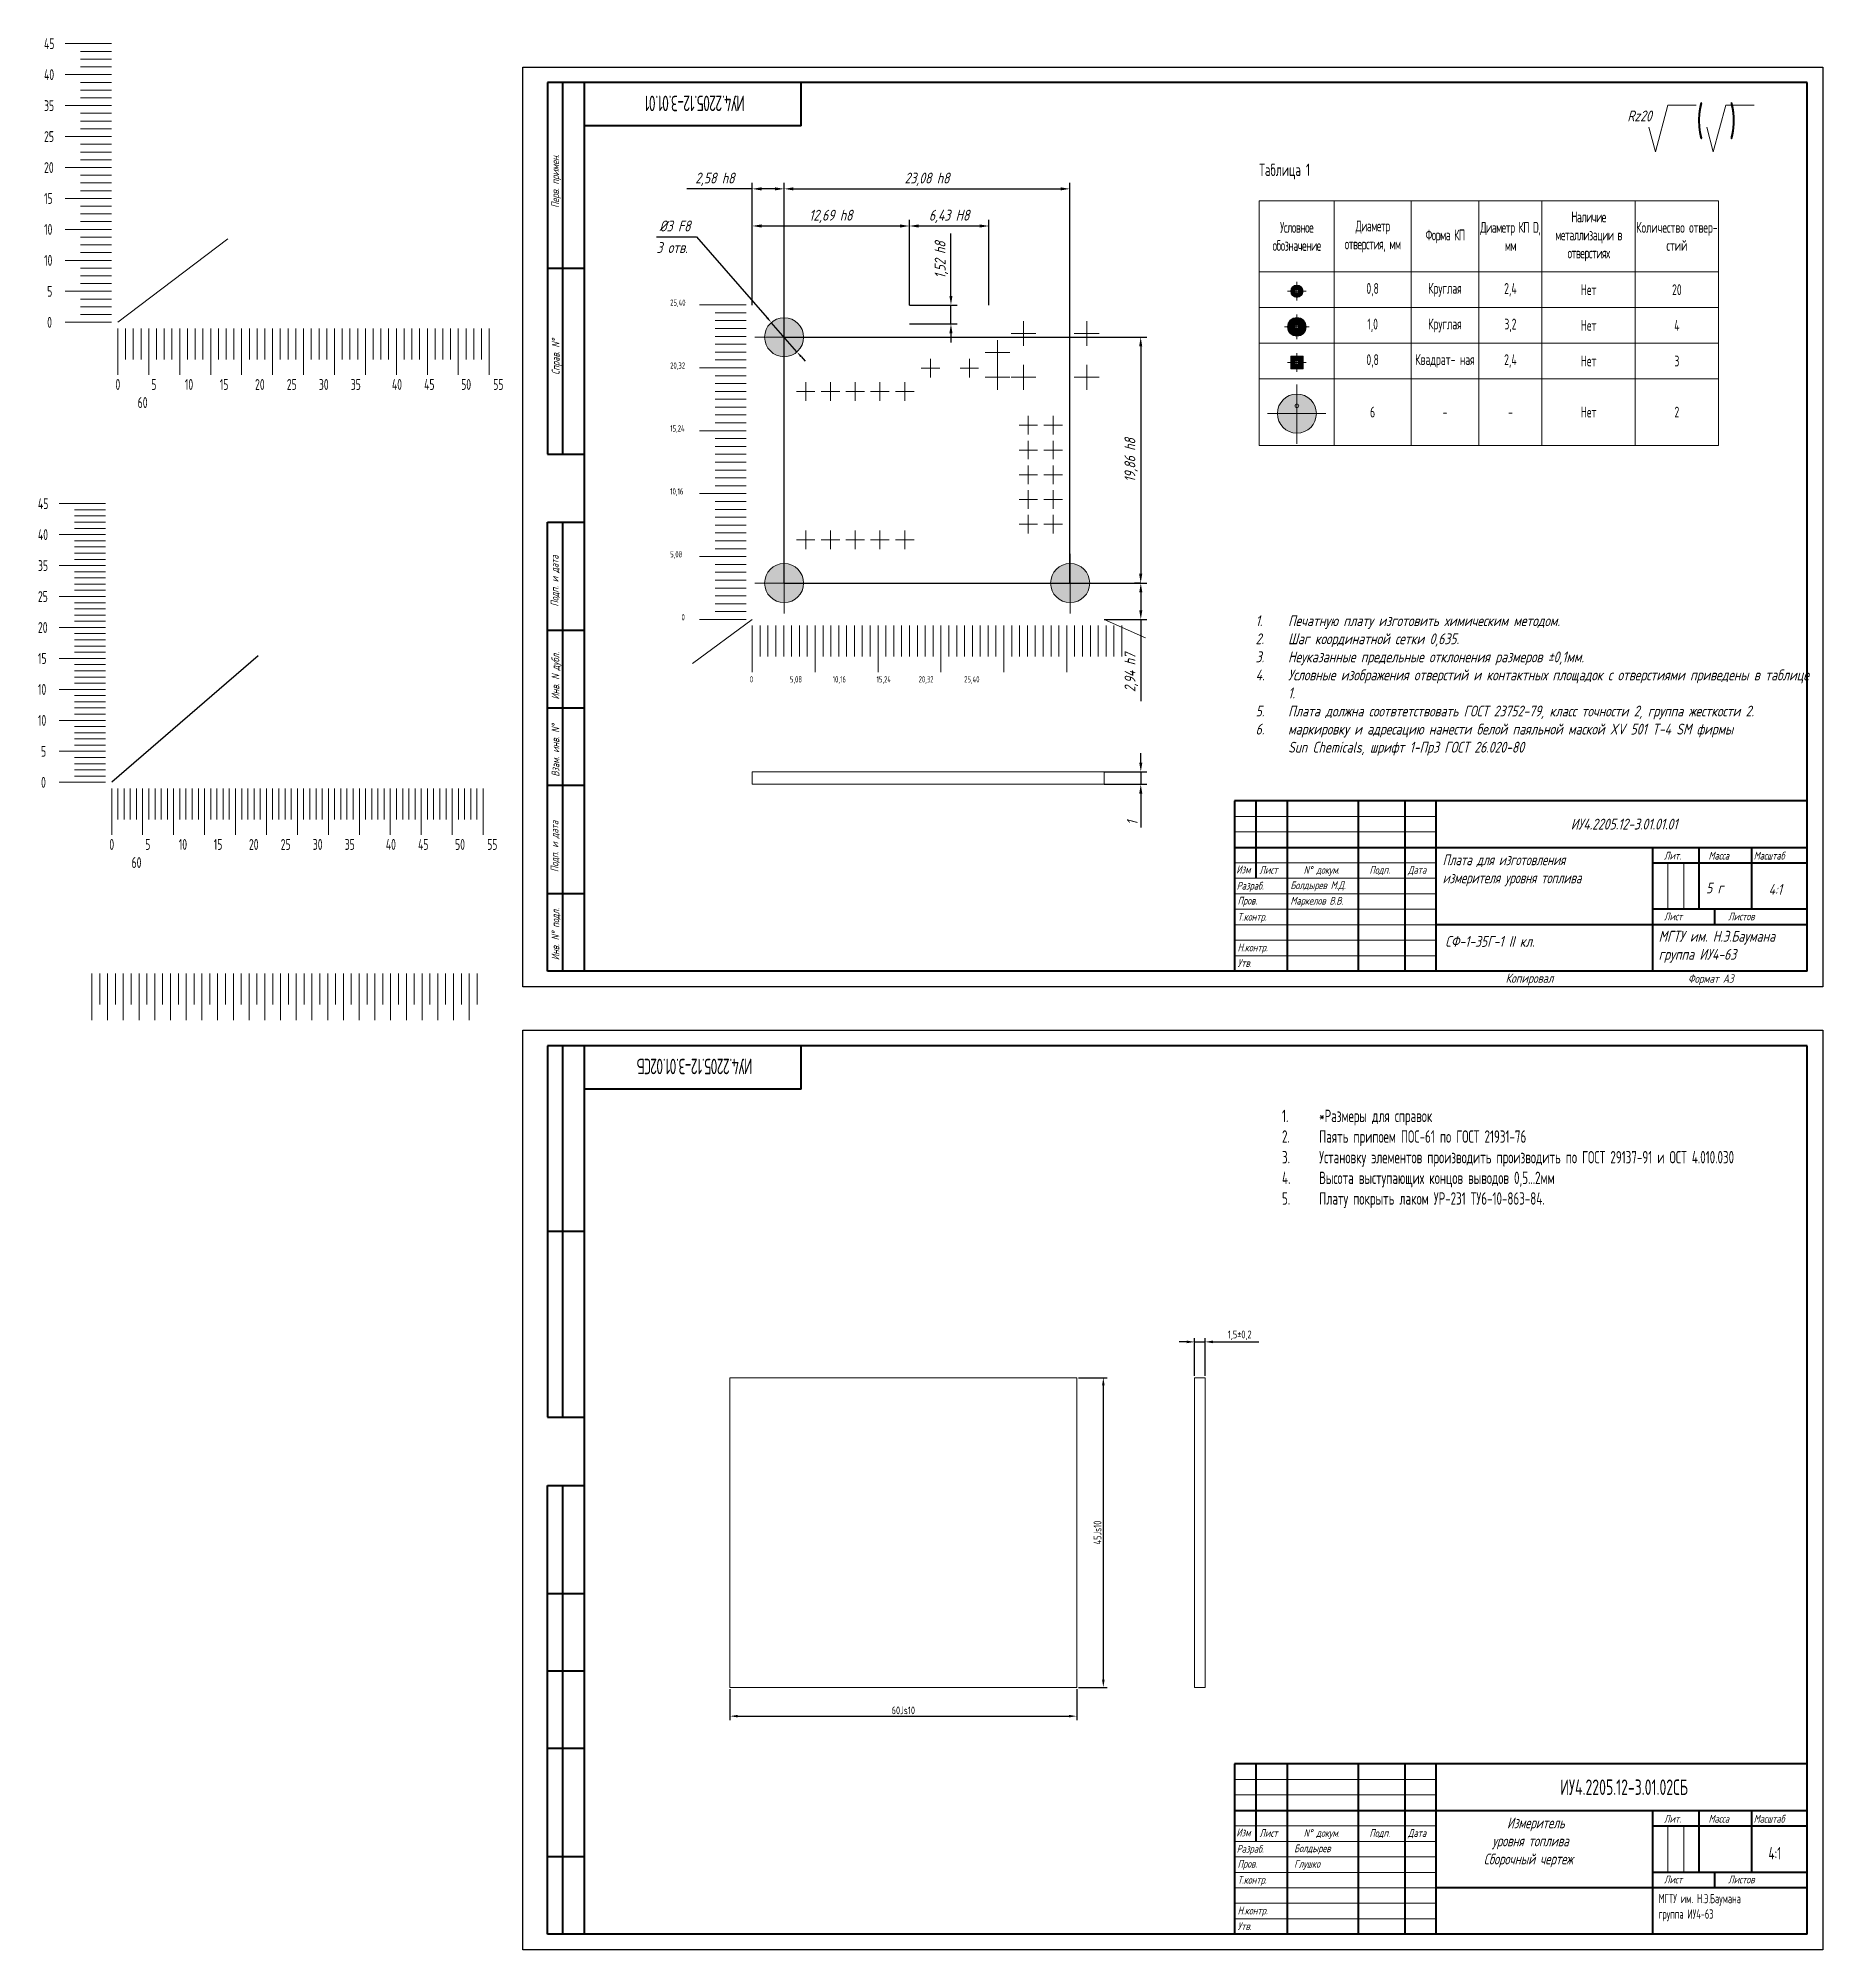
# Model space of a CAD drawing. Extents: x 2016 to 2756, y -1517 to 380.
# Drawn here: x 2016 to 2593, y -237 to 380 of the extents above; entities that cross this region are included whole.
import ezdxf

# ---------------------------------------------------------------- set-up
doc = ezdxf.new("R2010")
doc.units = 0
doc.header["$MEASUREMENT"] = 0
doc.layers.get('0').update_dxf_attribs({"color": 10, "linetype": 'CONTINUOUS', "lineweight": 15})
doc.layers.get('DEFPOINTS').update_dxf_attribs({"linetype": 'CONTINUOUS'})
doc.layers.add('KONTUR', color=7, linetype='CONTINUOUS')
doc.layers.add('noprint', color=130, linetype='CONTINUOUS', lineweight=0, plot=False)
for name, color, linetype, lineweight in [('Основная', 7, 'CONTINUOUS', 40), ('основная моя', 9, 'CONTINUOUS', 15), ('текст', 7, 'CONTINUOUS', 30), ('тонкая', 160, 'CONTINUOUS', 9)]:
    doc.layers.add(name, color=color, linetype=linetype, lineweight=lineweight)
doc.styles.add('ЕСКД', font='eskd15.shx', dxfattribs={"width": 0.8, "height": 5})
doc.styles.add('стиль1', font='romans.shx', dxfattribs={"width": 0.75, "oblique": 15, "height": 3.5})
doc.dimstyles.new('K5_DIMSTYLE', dxfattribs={"dimtxt": 3.5, "dimasz": 2, "dimexe": 0, "dimexo": 0, "dimgap": 1, "dimtad": 0, "dimtoh": 1, "dimdec": 4, "dimdsep": 46, "dimtxsty": 'стиль1', "dimcen": 5, "dimdle": 5, "dimclrd": 7, "dimclre": 7, "dimclrt": 7, "dimaunit": 1, "dimadec": 0, "dimazin": 0, "dimtfac": 1, "dimtdec": 4, "dimtmove": 0, "dimatfit": 3, "dimfxl": 1, "dimtvp": 1, "dimtolj": 1, "dimtzin": 0, "dimarcsym": 0})
doc.dimstyles.get("Standard").update_dxf_attribs({"dimtxt": 3, "dimasz": 3, "dimexe": 2.5, "dimexo": 2.5, "dimgap": 1.5, "dimtad": 0, "dimtih": 1, "dimtoh": 1, "dimdec": 4, "dimzin": 0, "dimdsep": 46, "dimtxsty": 'Standard', "dimcen": -3, "dimdle": 1.25, "dimadec": 0, "dimazin": 0, "dimtfac": 0.75, "dimtdec": 4, "dimtofl": 0, "dimtmove": 0, "dimatfit": 3, "dimfxl": 1, "dimtvp": 1.5, "dimtolj": 1, "dimtzin": 0, "dimarcsym": 0})
doc.dimstyles.new('Копия ЕСКД', dxfattribs={"dimtxt": 3.5, "dimasz": 3, "dimexe": 2, "dimexo": 0, "dimgap": 1, "dimtad": 1, "dimlfac": 0.25, "dimtxsty": 'стиль1', "dimcen": 0, "dimazin": 2, "dimtfac": 1, "dimtmove": 0, "dimatfit": 3, "dimfxl": 1, "dimarcsym": 0})

msp = doc.modelspace()

# ---------------------------------------------------------------- texts
at = {"attachment_point": 1}
for s, width, heights, insert, char_height, style in [('{\\fGOST type A|b0|i0|c204|p34;45}', 8.3289504, [0], (2017.92552, 379.88884), 3.5, 'ЕСКД'), ('{\\fGOST type A|b0|i0|c204|p34;40}', 8.3289504, [0], (2017.92552, 369.88884), 3.5, 'ЕСКД'), ('{\\fGOST type A|b0|i0|c204|p34;35}', 8.3289504, [0], (2017.92552, 359.88884), 3.5, 'ЕСКД'), ('{\\fGOST type A|b0|i0|c204|p34;25}', 8.3289504, [0], (2017.92552, 349.88884), 3.5, 'ЕСКД'), ('{\\fGOST type A|b0|i0|c204|p34;20}', 8.3289504, [0], (2017.92552, 339.88884), 3.5, 'ЕСКД'), ('Таблица 1', 43.9675726, [0], (2410.4762, 339.40354), 4, 'ЕСКД'), ('{\\fGOST type A|b0|i0|c204|p34;15}', 8.3289504, [0], (2017.92552, 329.88884), 3.5, 'ЕСКД'), ('{\\fGOST type A|b0|i0|c204|p34;10}', 8.3289504, [0], (2017.92552, 319.88884), 3.5, 'ЕСКД'), ('{\\fGOST type A|b0|i0|c204|p34;10}', 8.3289504, [0], (2017.92552, 309.88884), 3.5, 'ЕСКД'), ('{\\fGOST type A|b0|i0|c204|p34;5}', 8.3289504, [0], (2018.92552, 299.88884), 3.5, 'ЕСКД'), ('{\\fGOST type A|b0|i0|c204|p34;25,40}', 8.3289504, [0], (2220.18701, 295.50672), 2, 'ЕСКД'), ('{\\fGOST type A|b0|i0|c204|p34;0}', 8.3289504, [0], (2018.92552, 289.88884), 3.5, 'ЕСКД'), ('{\\fGOST type A|b0|i0|c204|p34;20,32}', 8.3289504, [0], (2220.18701, 275.18672), 2, 'ЕСКД'), ('{\\fGOST type A|b0|i0|c204|p34;0       5   \\T0.75;    \\T1;10      15      20     25     30     35       40     45      50     55      60}', 125.0808164, [0], (2040.98762, 269.82051), 3.5, 'ЕСКД'), ('\\pt4;{\\fGOST type A|b0|i0|c204|p34;15,24}', 8.3289504, [0], (2220.18701, 254.86672), 2, 'ЕСКД'), ('{\\fGOST type A|b0|i0|c204|p34;45}', 8.3289504, [0], (2015.95366, 231.32686), 3.5, 'ЕСКД'), ('{\\fGOST type A|b0|i0|c204|p34;10,16}', 8.3289504, [0], (2220.18701, 234.54672), 2, 'ЕСКД'), ('{\\fGOST type A|b0|i0|c204|p34;40}', 8.3289504, [0], (2015.95366, 221.32686), 3.5, 'ЕСКД'), ('{\\fGOST type A|b0|i0|c204|p34;35}', 8.3289504, [0], (2015.95366, 211.32686), 3.5, 'ЕСКД'), ('{\\fGOST type A|b0|i0|c204|p34;5,08}', 8.3289504, [0], (2220.187, 214.22672), 2, 'ЕСКД'), ('{\\fGOST type A|b0|i0|c204|p34;25}', 8.3289504, [0], (2015.95366, 201.32686), 3.5, 'ЕСКД'), ('{\\fGOST type A|b0|i0|c204|p34;0}', 8.3289504, [0], (2223.85796, 193.90672), 2, 'ЕСКД'), ('\\pi-10.5,l14,t14;1.^IПечатную плату изготовить химическим методом.\\P2.^IШаг координатной сетки 0,635. \\P3.^IНеуказанные предельные отклонения размеров ±0,1мм.\\P4.^IУсловные изображения отверстий и контактных площадок с отверстиями приведены в таблице 1.\\P5.^IПлата должна соотвтетствовать ГОСТ 23752-79, класс точности 2, группа жесткости 2.\\P6.^Iмаркировку и адресацию нанести белой паяльной маской XV 501 T-4 SM фирмы Sun Chemicals, шрифт 1-Пр3 ГОСТ 26.020-80', 173.081125, [0], (2405.81216, 193.51249), 3.5, 'стиль1'), ('{\\fGOST type A|b0|i0|c204|p34;20}', 8.3289504, [0], (2015.95366, 191.32686), 3.5, 'ЕСКД'), ('{\\fGOST type A|b0|i0|c204|p34;15}', 8.3289504, [0], (2015.95366, 181.32686), 3.5, 'ЕСКД'), ('0            5,08          10,16          15,24         20,32          25,40        ', 133.0107038, [5.98359], (2245.92006, 173.83839), 2, 'ЕСКД'), ('{\\fGOST type A|b0|i0|c204|p34;10}', 8.3289504, [0], (2015.95366, 171.32686), 3.5, 'ЕСКД'), ('{\\fGOST type A|b0|i0|c204|p34;10}', 8.3289504, [0], (2015.95366, 161.32686), 3.5, 'ЕСКД'), ('{\\fGOST type A|b0|i0|c204|p34;5}', 8.3289504, [0], (2016.95366, 151.32686), 3.5, 'ЕСКД'), ('{\\fGOST type A|b0|i0|c204|p34;0}', 8.3289504, [0], (2016.95366, 141.32686), 3.5, 'ЕСКД'), ('{\\fGOST type A|b0|i0|c204|p34;0       5   \\T0.75;    \\T1;10      15      20     25     30     35       40     45      50     55      60}', 125.0808164, [0], (2039.01576, 121.25853), 3.5, 'ЕСКД')]:
    msp.add_mtext_dynamic_manual_height_columns(s, width=width, gutter_width=20, heights=heights, dxfattribs=dict(at, insert=insert, char_height=char_height, style=style))
at = {"layer": 'основная моя', "char_height": 5, "attachment_point": 5, "rotation": 180, "style": 'ЕСКД'}
for s, insert in [('\\pt0,10,50;{\\T0.9;ИУ4.2205.12-3.01.01}', (2228.18901, 358.85309)), ('\\pt0,10,50;{\\T0.9;ИУ4.2205.12-3.01.02СБ}', (2228.18901, 47.8028))]:
    msp.add_mtext_dynamic_manual_height_columns(s, width=63.1351135, gutter_width=20, heights=[13.50132], dxfattribs=dict(at, insert=insert))
at = {"layer": 'основная моя', "color": 7, "lineweight": 0, "attachment_point": 1}
for s, width, gutter_width, insert, char_height, style in [('(  )', 33.4224426, 25, (2551.66067, 358.24007), 10, 'ЕСКД'), ('Rz20', 11.0922185, 25, (2529.40765, 356.54485), 3.5, 'стиль1'), ('3 отв.', 14.4670698, 17.5, (2215.76782, 314.04458), 3.5, 'стиль1'), ('5 г', 12.2638864, 25, (2554.82259, 107.21508), 3.5, 'стиль1')]:
    msp.add_mtext_dynamic_manual_height_columns(s, width=width, gutter_width=gutter_width, heights=[0], dxfattribs=dict(at, insert=insert, char_height=char_height, style=style))
at = {"layer": 'основная моя'}
for s, width, heights, insert, char_height, attachment_point, style in [('\\pt0,7,35;ИУ4.2205.12-3.01.01.01', 112.4705055, [13.50132], (2528.36077, 126.07502), 3.5, 5, 'стиль1'), ('{\\fGOST Type BU|b0|i0|c204|p2;\\C0;Плата для изготовления\\Pизмерителя уровня топлива}', 70, [0], (2469.73376, 116.30199), 3.5, 1, 'стиль1'), ('Болдырев М.Д.', 22.176607, [2.15864], (2420.56205, 107.58298), 2.5, 1, 'стиль1'), ('4:1', 13.3355969, [0], (2575.02456, 106.7368), 3.5, 1, 'стиль1'), ('Маркелов В.В.', 21.1081236, [0], (2420.56205, 102.58298), 2.5, 1, 'стиль1'), ('СФ-1-35Г-1 II кл.', 62.7846627, [0], (2470.57374, 89.93951), 3.5, 1, 'стиль1'), ('МГТУ им. Н.Э.Баумана\\Pгруппа ИУ4-63', 45.8994407, [0], (2539.51882, 91.6142), 3.5, 1, 'стиль1'), ('\\pi-12,l16,t16;1.^I*Размеры для справок\\P2.^IПаять припоем ПОС-61 по ГОСТ 21931-76\\P3.^IУстановку элементов производить производить по ГОСТ 29137-91 и ОСТ 4.010.030\\P4.^IВысота выступающих концов выводов 0,5...2мм\\P5.^IПлату покрыть лаком УР-231 ТУ6-10-863-84.', 161.459074, [0], (2413.85224, 33.8399), 4, 1, 'ЕСКД'), ('\\pt0,10,50;ИУ4.2205.12-3.01.02СБ', 112.4705055, [13.50132], (2528.36077, -184.97526), 5, 5, 'ЕСКД'), ('\\pi23;{\\fGOST Type BU|b0|i0|c204|p2;\\C0;Измеритель\\P\\pi18.25;уровня топлива\\P\\pi15.487;Сборочный чертеж}', 70, [0], (2467.53772, -194.74829), 3.5, 1, 'стиль1'), ('Болдырев', 17.8767788, [0], (2421.76601, -203.4673), 2.5, 1, 'стиль1'), ('Глушко', 17.8767788, [0], (2421.76601, -208.4673), 2.5, 1, 'стиль1'), ('4:1', 13.3355969, [0], (2575.02456, -204.31348), 4, 1, 'ЕСКД'), ('МГТУ им. Н.Э.Баумана\\Pгруппа ИУ4-63', 45.8994407, [0], (2539.51882, -219.43608), 3, 1, 'ЕСКД')]:
    msp.add_mtext_dynamic_manual_height_columns(s, width=width, gutter_width=20, heights=heights, dxfattribs=dict(at, insert=insert, char_height=char_height, attachment_point=attachment_point, style=style))
at = {"layer": 'текст', "style": 'стиль1', "oblique": 15, "width": 0.75}
for s, p in [('Перв. примен.', (2184.29063, 325.08232)), ('Справ. N%%d', (2184.4457, 271.19724)), ('Подп. и дата', (2184.11148, 196.3402)), ('Инв. N дубл.', (2184.35612, 166.31531)), ('Взам. инв. N%%d', (2184.35612, 141.38804)), ('Подп. и дата', (2184.06126, 110.60346)), ('Инв. N%%d подл.', (2184.35612, 82.13725))]:
    msp.add_text(s, height=2.5, rotation=90, dxfattribs=at).set_placement(p)
for s, height, p in [('Изм', 2.5, (2403.08285, 110.18193)), ('Лист', 2.5, (2410.55861, 110.03163)), ('N%%d докум. ', 2.5, (2424.84228, 110.03163)), ('Подп.', 2.5, (2446.09478, 110.03163)), ('Дата', 2.5, (2458.54589, 110.03163)), ('Лит.', 2.5, (2541.25569, 114.635)), ('Масса', 2.5, (2555.63019, 114.635)), ('Масштаб', 2.5, (2570.22241, 114.635)), ('Разраб.', 2.5, (2403.19902, 104.931)), ('Пров.', 2.5, (2403.49992, 100.09888)), ('Т.контр.', 2.5, (2403.49992, 94.90397)), ('Лист', 2.5, (2541.25569, 95.02113)), ('Листов', 2.5, (2561.9801, 95.02113)), ('Н.контр.', 2.5, (2403.49992, 84.98175)), ('Утв.', 2.5, (2403.49992, 79.96214)), ('Копировал', 3, (2490.07325, 74.81982)), ('Формат А3', 2.75, (2549.00182, 74.81982)), ('Лит.', 2.5, (2541.25569, -196.41528)), ('Масса', 2.5, (2555.63019, -196.41528)), ('Масштаб', 2.5, (2570.22241, -196.41528)), ('Изм', 2.5, (2403.08285, -200.86835)), ('Разраб.', 2.5, (2403.19902, -206.11928)), ('Лист', 2.5, (2410.55861, -201.01865)), ('N%%d докум. ', 2.5, (2424.84228, -201.01865)), ('Подп.', 2.5, (2446.09478, -201.01865)), ('Дата', 2.5, (2458.54589, -201.01865)), ('Пров.', 2.5, (2403.49992, -210.9514)), ('Т.контр.', 2.5, (2403.49992, -216.14631)), ('Лист', 2.5, (2541.25569, -216.02915)), ('Листов', 2.5, (2561.9801, -216.02915)), ('Н.контр.', 2.5, (2403.49992, -226.06853)), ('Утв.', 2.5, (2403.49992, -231.08814))]:
    msp.add_text(s, height=height, dxfattribs=at).set_placement(p)

# ---------------------------------------------------------------- blocks, each defined once
blk = doc.blocks.new('*T2')
at = {"color": 0, "linetype": 'ByBlock', "lineweight": -2, "transparency": 16777216}
for p, q in [((0, 0), (148.36, 0)), ((0, 0), (0, -78.96)), ((24.21, 0), (24.21, -78.96)), ((49.08, 0), (49.08, -78.96)), ((70.96, 0), (70.96, -78.96)), ((91.33, 0), (91.33, -78.96)), ((121.49, 0), (121.49, -78.96)), ((148.36, 0), (148.36, -78.96)), ((0, -22.95), (148.36, -22.95)), ((0, -34.45), (148.36, -34.45)), ((0, -45.96), (148.36, -45.96)), ((0, -57.46), (148.36, -57.46)), ((0, -78.96), (148.36, -78.96))]:
    blk.add_line(p, q, dxfattribs=at)
at = {"color": 0, "transparency": 16777216, "char_height": 3.5, "attachment_point": 5, "style": 'ЕСКД'}
for s, insert, width in [('{\\T0.9;Наличие металлизации в отверстиях}', (106.41, -11.48), 30.0448), ('{\\T0.9;Условное обозначение}', (12.1, -11.48), 24.0865), ('{\\T0.9;Диаметр отверстия, мм}', (36.64, -11.48), 24.7566), ('{\\T0.9;Форма КП}', (60.02, -11.48), 21.7605), ('{\\T0.9;Диаметр КП D, мм}', (81.15, -11.48), 20.2466), ('Количество отвер- стий', (134.93, -11.48), 26.7485), ('0,8', (36.64, -28.7), 24.7566), ('Круглая', (60.02, -28.7), 21.7605), ('2,4', (81.15, -28.7), 20.2466), ('Нет', (106.41, -28.7), 30.0448), ('20', (134.93, -28.7), 26.7485), ('1,0', (36.64, -40.21), 24.7566), ('Круглая', (60.02, -40.21), 21.7605), ('3,2', (81.15, -40.21), 20.2466), ('Нет', (106.41, -40.21), 30.0448), ('4', (134.93, -40.21), 26.7485), ('0,8', (36.64, -51.71), 24.7566), ('Квадрат- ная', (60.02, -51.71), 21.7605), ('2,4', (81.15, -51.71), 20.2466), ('Нет', (106.41, -51.71), 30.0448), ('3', (134.93, -51.71), 26.7485), ('6', (36.64, -68.21), 24.7566), ('Нет', (106.41, -68.21), 30.0448), ('2', (134.93, -68.21), 26.7485), ('-', (60.02, -68.21), 21.7605), ('-', (81.15, -68.21), 20.2466)]:
    blk.add_mtext(s, dxfattribs=dict(at, insert=insert, width=width))
blk = doc.blocks.new('*D4')
at = {"layer": 'DEFPOINTS', "color": 0, "transparency": 16777216}
for p in [(2239.51, -152.73), (2351.51, -152.73), (2351.51, -162.03)]:
    blk.add_point(p, dxfattribs=at)
at = {"layer": 'основная моя', "color": 0, "lineweight": -2, "transparency": 16777216}
for p, q in [((2239.51, -153.36), (2239.51, -163.28)), ((2351.51, -153.36), (2351.51, -163.28)), ((2242.01, -162.03), (2349.01, -162.03))]:
    blk.add_line(p, q, dxfattribs=at)
at = {"layer": 'основная моя', "color": 0, "transparency": 16777216}
for points in [[(2242.01, -161.61), (2242.01, -162.44), (2239.51, -162.03)], [(2349.01, -161.61), (2349.01, -162.44), (2351.51, -162.03)]]:
    blk.add_solid(points, dxfattribs=at)
at = {"layer": 'основная моя', "color": 0, "transparency": 16777216, "insert": (2295.51, -160.15), "char_height": 2.5, "attachment_point": 5, "style": 'ЕСКД'}
blk.add_mtext('\\A1;60Js10', dxfattribs=at)
blk = doc.blocks.new('*D5')
at = {"layer": 'DEFPOINTS', "color": 0, "transparency": 16777216}
for p in [(2351.51, -52.73), (2351.51, -152.73), (2360.12, -152.73)]:
    blk.add_point(p, dxfattribs=at)
at = {"layer": 'основная моя', "color": 0, "lineweight": -2, "transparency": 16777216}
for p, q in [((2352.14, -52.73), (2361.37, -52.73)), ((2360.12, -55.23), (2360.12, -150.23)), ((2352.14, -152.73), (2361.37, -152.73))]:
    blk.add_line(p, q, dxfattribs=at)
at = {"layer": 'основная моя', "color": 0, "transparency": 16777216}
for points in [[(2359.7, -55.23), (2360.54, -55.23), (2360.12, -52.73)], [(2359.7, -150.23), (2360.54, -150.23), (2360.12, -152.73)]]:
    blk.add_solid(points, dxfattribs=at)
at = {"layer": 'основная моя', "color": 0, "transparency": 16777216, "insert": (2358.24, -102.73), "char_height": 2.5, "attachment_point": 5, "rotation": 90, "style": 'ЕСКД'}
blk.add_mtext('\\A1;45Js10', dxfattribs=at)
blk = doc.blocks.new('*D6')
at = {"layer": 'DEFPOINTS', "color": 0, "transparency": 16777216}
for p in [(2393.02, -41.15), (2389.59, -52.73), (2393.02, -52.73)]:
    blk.add_point(p, dxfattribs=at)
at = {"layer": 'основная моя', "color": 0, "lineweight": -2, "transparency": 16777216}
for p, q in [((2387.09, -41.15), (2384.59, -41.15)), ((2389.59, -52.11), (2389.59, -39.9)), ((2389.59, -41.15), (2393.02, -41.15)), ((2393.02, -52.11), (2393.02, -39.9)), ((2395.52, -41.15), (2410.32, -41.15))]:
    blk.add_line(p, q, dxfattribs=at)
at = {"layer": 'основная моя', "color": 0, "transparency": 16777216}
for points in [[(2387.09, -40.73), (2387.09, -41.57), (2389.59, -41.15)], [(2395.52, -40.73), (2395.52, -41.57), (2393.02, -41.15)]]:
    blk.add_solid(points, dxfattribs=at)
at = {"layer": 'основная моя', "color": 0, "transparency": 16777216, "insert": (2404.17, -39.04), "char_height": 2.5, "attachment_point": 5, "style": 'ЕСКД'}
blk.add_mtext('\\A1;1,5%%P0,2', dxfattribs=at)
blk = doc.blocks.new('*D29')
at = {"layer": 'DEFPOINTS', "color": 0, "lineweight": 0, "transparency": 16777216}
for p in [(2349.32, 331.25), (2257, 283.34), (2349.32, 203.92)]:
    blk.add_point(p, dxfattribs=at)
at = {"layer": 'основная моя', "color": 0, "lineweight": -2, "transparency": 16777216}
for p, q in [((2257, 283.34), (2257, 333.25)), ((2260, 331.25), (2346.32, 331.25)), ((2349.32, 203.92), (2349.32, 333.25))]:
    blk.add_line(p, q, dxfattribs=at)
at = {"layer": 'основная моя', "color": 0, "lineweight": 0, "transparency": 16777216}
for points in [[(2260, 331.75), (2260, 330.75), (2257, 331.25)], [(2346.32, 331.75), (2346.32, 330.75), (2349.32, 331.25)]]:
    blk.add_solid(points, dxfattribs=at)
at = {"layer": 'основная моя', "color": 0, "lineweight": 0, "transparency": 16777216, "insert": (2303.16, 334.33), "char_height": 3.5, "attachment_point": 5, "style": 'стиль1'}
blk.add_mtext('23,08 h8', dxfattribs=at)
blk = doc.blocks.new('*D30')
at = {"layer": 'DEFPOINTS', "color": 0, "lineweight": 0, "transparency": 16777216}
for p in [(2257, 283.34), (2256.92, 203.92), (2372.19, 203.92)]:
    blk.add_point(p, dxfattribs=at)
at = {"layer": 'основная моя', "color": 0, "lineweight": -2, "transparency": 16777216}
for p, q in [((2257, 283.34), (2374.19, 283.34)), ((2372.19, 280.34), (2372.19, 206.92)), ((2256.92, 203.92), (2374.19, 203.92))]:
    blk.add_line(p, q, dxfattribs=at)
at = {"layer": 'основная моя', "color": 0, "lineweight": 0, "transparency": 16777216}
for points in [[(2371.69, 280.34), (2372.69, 280.34), (2372.19, 283.34)], [(2371.69, 206.92), (2372.69, 206.92), (2372.19, 203.92)]]:
    blk.add_solid(points, dxfattribs=at)
at = {"layer": 'основная моя', "color": 0, "lineweight": 0, "transparency": 16777216, "insert": (2369.11, 243.63), "char_height": 3.5, "attachment_point": 5, "rotation": 90, "style": 'стиль1'}
blk.add_mtext('19,86 h8', dxfattribs=at)
blk = doc.blocks.new('*D28')
at = {"layer": 'DEFPOINTS', "color": 0, "lineweight": 0, "transparency": 16777216}
for p in [(2257, 331.25), (2246.7, 293.7), (2257, 204.08)]:
    blk.add_point(p, dxfattribs=at)
at = {"layer": 'основная моя', "color": 0, "lineweight": -2, "transparency": 16777216}
for p, q in [((2246.7, 331.25), (2225.53, 331.25)), ((2246.7, 293.7), (2246.7, 333.25)), ((2254, 331.25), (2249.7, 331.25)), ((2257, 204.08), (2257, 333.25))]:
    blk.add_line(p, q, dxfattribs=at)
at = {"layer": 'основная моя', "color": 0, "lineweight": 0, "transparency": 16777216}
for points in [[(2249.7, 331.75), (2249.7, 330.75), (2246.7, 331.25)], [(2254, 331.75), (2254, 330.75), (2257, 331.25)]]:
    blk.add_solid(points, dxfattribs=at)
at = {"layer": 'основная моя', "color": 0, "lineweight": 0, "transparency": 16777216, "insert": (2234.61, 334.33), "char_height": 3.5, "attachment_point": 5, "style": 'стиль1'}
blk.add_mtext('2,58 h8', dxfattribs=at)
blk = doc.blocks.new('*D31')
at = {"layer": 'DEFPOINTS', "color": 0, "lineweight": 0, "transparency": 16777216}
for p in [(2372.22, 203.92), (2372.22, 203.92), (2360.37, 192.17)]:
    blk.add_point(p, dxfattribs=at)
at = {"layer": 'основная моя', "color": 0, "lineweight": -2, "transparency": 16777216}
for p, q in [((2372.22, 203.92), (2370.22, 203.92)), ((2372.22, 200.92), (2372.22, 195.17)), ((2360.37, 192.17), (2374.22, 192.17)), ((2372.22, 192.17), (2372.22, 165.79))]:
    blk.add_line(p, q, dxfattribs=at)
at = {"layer": 'основная моя', "color": 0, "lineweight": 0, "transparency": 16777216}
for points in [[(2371.72, 200.92), (2372.72, 200.92), (2372.22, 203.92)], [(2371.72, 195.17), (2372.72, 195.17), (2372.22, 192.17)]]:
    blk.add_solid(points, dxfattribs=at)
at = {"layer": 'основная моя', "color": 0, "lineweight": 0, "transparency": 16777216, "insert": (2369.14, 175.01), "char_height": 3.5, "attachment_point": 5, "rotation": 90, "style": 'стиль1'}
blk.add_mtext('2,94 h7', dxfattribs=at)
blk = doc.blocks.new('*D37')
at = {"layer": 'DEFPOINTS', "color": 0, "lineweight": 0, "transparency": 16777216}
for p in [(2297.45, 319.26), (2246.7, 293.7), (2297.45, 293.7)]:
    blk.add_point(p, dxfattribs=at)
at = {"layer": 'основная моя', "color": 0, "lineweight": -2, "transparency": 16777216}
for p, q in [((2246.7, 293.7), (2246.7, 321.26)), ((2297.45, 293.7), (2297.45, 321.26)), ((2249.7, 319.26), (2294.45, 319.26))]:
    blk.add_line(p, q, dxfattribs=at)
at = {"layer": 'основная моя', "color": 0, "lineweight": 0, "transparency": 16777216}
for points in [[(2249.7, 319.76), (2249.7, 318.76), (2246.7, 319.26)], [(2294.45, 319.76), (2294.45, 318.76), (2297.45, 319.26)]]:
    blk.add_solid(points, dxfattribs=at)
at = {"layer": 'основная моя', "color": 0, "lineweight": 0, "transparency": 16777216, "insert": (2272.08, 322.34), "char_height": 3.5, "attachment_point": 5, "style": 'стиль1'}
blk.add_mtext('12,69 h8', dxfattribs=at)
blk = doc.blocks.new('*D38')
at = {"layer": 'DEFPOINTS', "color": 0, "lineweight": 0, "transparency": 16777216}
for p in [(2323.17, 319.26), (2297.45, 293.7), (2323.17, 293.7)]:
    blk.add_point(p, dxfattribs=at)
at = {"layer": 'основная моя', "color": 0, "lineweight": -2, "transparency": 16777216}
for p, q in [((2297.45, 293.7), (2297.45, 321.26)), ((2323.17, 293.7), (2323.17, 321.26)), ((2300.45, 319.26), (2320.17, 319.26))]:
    blk.add_line(p, q, dxfattribs=at)
at = {"layer": 'основная моя', "color": 0, "lineweight": 0, "transparency": 16777216}
for points in [[(2300.45, 319.76), (2300.45, 318.76), (2297.45, 319.26)], [(2320.17, 319.76), (2320.17, 318.76), (2323.17, 319.26)]]:
    blk.add_solid(points, dxfattribs=at)
at = {"layer": 'основная моя', "color": 0, "lineweight": 0, "transparency": 16777216, "insert": (2310.31, 322.34), "char_height": 3.5, "attachment_point": 5, "style": 'стиль1'}
blk.add_mtext('6,43 H8', dxfattribs=at)
blk = doc.blocks.new('*D39')
at = {"layer": 'DEFPOINTS', "color": 0, "lineweight": 0, "transparency": 16777216}
for p in [(2252.86, 288.09), (2261.15, 278.59)]:
    blk.add_point(p, dxfattribs=at)
at = {"layer": 'основная моя', "color": 7, "lineweight": -2, "transparency": 16777216}
for p, q in [((2215.77, 315.77), (2228.7, 315.77)), ((2228.7, 315.77), (2251.55, 289.59)), ((2261.15, 278.59), (2252.86, 288.09)), ((2262.46, 277.09), (2263.78, 275.58))]:
    blk.add_line(p, q, dxfattribs=at)
at = {"layer": 'основная моя', "color": 7, "lineweight": 0, "transparency": 16777216}
for points in [[(2251.8, 289.81), (2251.29, 289.38), (2252.86, 288.09)], [(2262.71, 277.3), (2262.21, 276.87), (2261.15, 278.59)]]:
    blk.add_solid(points, dxfattribs=at)
at = {"layer": 'основная моя', "color": 7, "lineweight": 0, "transparency": 16777216, "insert": (2221.73, 319.27), "char_height": 3.5, "attachment_point": 5, "style": 'стиль1'}
blk.add_mtext('\\A1;%%C3 F8', dxfattribs=at)
blk = doc.blocks.new('*D40')
at = {"layer": 'DEFPOINTS', "color": 0, "lineweight": 0, "transparency": 16777216}
for p in [(2297.45, 293.7), (2310.89, 293.7), (2297.5, 287.63)]:
    blk.add_point(p, dxfattribs=at)
at = {"layer": 'основная моя', "color": 0, "lineweight": -2, "transparency": 16777216}
for p, q in [((2310.89, 296.7), (2310.89, 316.88)), ((2297.45, 293.7), (2312.89, 293.7)), ((2310.89, 287.63), (2310.89, 293.7)), ((2297.5, 287.63), (2312.89, 287.63)), ((2310.89, 284.63), (2310.89, 281.63))]:
    blk.add_line(p, q, dxfattribs=at)
at = {"layer": 'основная моя', "color": 0, "lineweight": 0, "transparency": 16777216}
for points in [[(2310.39, 296.7), (2311.39, 296.7), (2310.89, 293.7)], [(2310.39, 284.63), (2311.39, 284.63), (2310.89, 287.63)]]:
    blk.add_solid(points, dxfattribs=at)
at = {"layer": 'основная моя', "color": 0, "lineweight": 0, "transparency": 16777216, "insert": (2307.8, 308.29), "char_height": 3.5, "attachment_point": 5, "rotation": 90, "style": 'стиль1'}
blk.add_mtext('1,52 h8', dxfattribs=at)
blk = doc.blocks.new('*D41')
at = {"layer": 'DEFPOINTS', "color": 0, "lineweight": 0, "transparency": 16777216}
for p in [(2360.37, 142.96), (2360.37, 138.96), (2372.22, 138.96)]:
    blk.add_point(p, dxfattribs=at)
at = {"layer": 'основная моя', "color": 0, "lineweight": -2, "transparency": 16777216}
for p, q in [((2372.22, 145.96), (2372.22, 148.96)), ((2360.37, 142.96), (2374.22, 142.96)), ((2372.22, 142.96), (2372.22, 138.96)), ((2360.37, 138.96), (2374.22, 138.96)), ((2372.22, 135.96), (2372.22, 124.96))]:
    blk.add_line(p, q, dxfattribs=at)
at = {"layer": 'основная моя', "color": 0, "lineweight": 0, "transparency": 16777216}
for points in [[(2371.72, 145.96), (2372.72, 145.96), (2372.22, 142.96)], [(2371.72, 135.96), (2372.72, 135.96), (2372.22, 138.96)]]:
    blk.add_solid(points, dxfattribs=at)
at = {"layer": 'основная моя', "color": 0, "lineweight": 0, "transparency": 16777216, "insert": (2369.47, 126.43), "char_height": 3.5, "attachment_point": 5, "rotation": 90, "style": 'стиль1'}
blk.add_mtext('1', dxfattribs=at)

# ---------------------------------------------------------------- dimensions: what is measured, and where the dimension line sits
at = {"layer": 'основная моя', "color": 7, "lineweight": 0}
for base, p1, p2, text, picture, middle in [((2257.00444, 331.25058), (2246.70403, 293.70444), (2257.00444, 204.08027), '<> h8', '*D28', (2234.61461, 331.25058)), ((2349.31931, 331.25058), (2257.00444, 283.34004), (2349.31931, 203.91969), '<> h8', '*D29', (2303.16188, 331.25058)), ((2297.45312, 319.26106), (2246.70403, 293.70444), (2297.45312, 293.70444), '<> h8', '*D37', (2272.07858, 319.26106)), ((2323.17254, 319.26106), (2297.45312, 293.70444), (2323.17254, 293.70444), '<> H8', '*D38', (2310.31283, 319.26106))]:
    dim = msp.add_linear_dim(base=base, p1=p1, p2=p2, text=text, dimstyle='Копия ЕСКД', dxfattribs=at)
    dim.commit()
    dim.dimension.update_dxf_attribs({"geometry": picture, "text_midpoint": middle, "dimtype": 160})
dim = msp.add_diameter_dim_2p(p1=(2261.14806, 278.59232), p2=(2252.86083, 288.08777), text='%%C3 F8', dimstyle='K5_DIMSTYLE', override={"dimlfac": 0.25}, dxfattribs=at)
dim.commit()
dim.dimension.update_dxf_attribs({"geometry": '*D39', "text_midpoint": (2221.73224, 315.77489), "dimtype": 163})
for base, p1, p2, text, picture, middle in [((2310.88621, 293.70444), (2297.50165, 287.63062), (2297.45312, 293.70444), '<> h8', '*D40', (2310.88621, 308.29386)), ((2372.22385, 203.91969), (2360.36803, 192.17311), (2372.22385, 203.91969), '<> h7', '*D31', (2372.22385, 175.00738)), ((2372.22385, 138.95526), (2360.36803, 142.95526), (2360.36803, 138.95526), '1', '*D41', (2372.22385, 126.42707))]:
    dim = msp.add_linear_dim(base=base, p1=p1, p2=p2, angle=90, text=text, dimstyle='Копия ЕСКД', dxfattribs=at)
    dim.commit()
    dim.dimension.update_dxf_attribs({"geometry": picture, "text_midpoint": middle, "dimtype": 160})
dim = msp.add_linear_dim(base=(2372.19264, 203.91969), p1=(2257.00444, 283.34004), p2=(2256.91981, 203.91969), angle=90, text='<> h8', dimstyle='Копия ЕСКД', override={"dimtxsty": 'стиль1'}, dxfattribs=at)
dim.commit()
dim.dimension.update_dxf_attribs({"geometry": '*D30', "text_midpoint": (2369.1093, 243.62987)})
at = {"layer": 'основная моя'}
for base, p1, p2, text, picture, middle in [((2393.0215, -41.15064), (2389.59302, -52.73103), (2393.0215, -52.73103), '1,5%%P0,2', '*D6', (2404.17031, -39.03755)), ((2351.51166, -162.02827), (2239.51166, -152.73103), (2351.51166, -152.73103), '60Js10', '*D4', (2295.51166, -160.15327))]:
    dim = msp.add_linear_dim(base=base, p1=p1, p2=p2, text=text, dimstyle='Standard', override={"dimtxt": 2.5, "dimasz": 2.5, "dimexe": 1.25, "dimexo": 0.625, "dimgap": 0.625, "dimtad": 1, "dimtih": 0, "dimtoh": 0, "dimzin": 8, "dimlunit": 6, "dimtxsty": 'ЕСКД', "dimcen": 2.5, "dimtofl": 1, "dimtvp": 0}, dxfattribs=at)
    dim.commit()
    dim.dimension.update_dxf_attribs({"geometry": picture, "text_midpoint": middle})
dim = msp.add_linear_dim(base=(2360.11955, -152.73103), p1=(2351.51166, -52.73103), p2=(2351.51166, -152.73103), angle=90, text='45Js10', dimstyle='Standard', override={"dimtxt": 2.5, "dimasz": 2.5, "dimexe": 1.25, "dimexo": 0.625, "dimgap": 0.625, "dimtad": 1, "dimtih": 0, "dimtoh": 0, "dimzin": 8, "dimlunit": 6, "dimtxsty": 'ЕСКД', "dimcen": 2.5, "dimtofl": 1, "dimtvp": 0}, dxfattribs=at)
dim.commit()
dim.dimension.update_dxf_attribs({"geometry": '*D5', "text_midpoint": (2360.11955, -102.73103), "dimtype": 160})

# ---------------------------------------------------------------- hatches: boundary and pattern name
at = {"layer": 'Основная', "transparency": 33554500}
h = msp.add_hatch(color=256, dxfattribs=at)
h.dxf.hatch_style = 1
h.set_gradient(color2=(0, 0, 0), tint=1)
h.paths.add_polyline_path([(2422.64705, 300.17302), (2422.64705, 298.77302, -0.414213562), (2423.24705, 298.17302), (2424.64705, 298.17302, 0.414213562)])
h.paths.add_polyline_path([(2422.64705, 300.17302, 0.414213562), (2420.64705, 298.17302), (2422.04705, 298.17302, -0.414213562), (2422.64705, 298.77302)])
h.paths.add_polyline_path([(2422.64705, 297.57302, -0.414213562), (2422.04705, 298.17302), (2420.64705, 298.17302, 0.414213562), (2422.64705, 296.17302)])
h.paths.add_polyline_path([(2424.64705, 298.17302), (2423.24705, 298.17302, -0.414213562), (2422.64705, 297.57302), (2422.64705, 296.17302, 0.414213562)])
h = msp.add_hatch(color=256, dxfattribs=at)
h.dxf.hatch_style = 1
h.set_gradient(color2=(0, 0, 0), tint=1)
h.paths.add_polyline_path([(2422.64705, 289.6715), (2422.64705, 287.2715, -0.414213562), (2423.24705, 286.6715), (2425.64705, 286.6715, 0.414213562)])
h.paths.add_polyline_path([(2422.64705, 289.6715, 0.414213562), (2419.64705, 286.6715), (2422.04705, 286.6715, -0.414213562), (2422.64705, 287.2715)])
h.paths.add_polyline_path([(2422.64705, 286.0715, -0.414213562), (2422.04705, 286.6715), (2419.64705, 286.6715, 0.414213562), (2422.64705, 283.6715)])
h.paths.add_polyline_path([(2425.64705, 286.6715), (2423.24705, 286.6715, -0.414213562), (2422.64705, 286.0715), (2422.64705, 283.6715, 0.414213562)])
h = msp.add_hatch(color=256, dxfattribs=at)
h.dxf.hatch_style = 1
h.set_gradient(color2=(0, 0, 0), tint=1)
h.paths.add_polyline_path([(2424.64705, 277.16998), (2422.64705, 277.16998), (2422.64705, 275.76998, -0.414213562), (2423.24705, 275.16998), (2424.64705, 275.16998)])
h.paths.add_polyline_path([(2422.64705, 277.16998), (2420.64705, 277.16998), (2420.64705, 275.16998), (2422.04705, 275.16998, -0.414213562), (2422.64705, 275.76998)])
h.paths.add_polyline_path([(2422.64705, 274.56998, -0.414213562), (2422.04705, 275.16998), (2420.64705, 275.16998), (2420.64705, 273.16998), (2422.64705, 273.16998)])
h.paths.add_polyline_path([(2424.64705, 275.16998), (2423.24705, 275.16998, -0.414213562), (2422.64705, 274.56998), (2422.64705, 273.16998), (2424.64705, 273.16998)])
at = {"layer": 'основная моя'}
h = msp.add_hatch(color=256, dxfattribs=at)
h.dxf.hatch_style = 1
h.set_gradient(color1=(255, 255, 255), tint=1)
h.paths.add_polyline_path([(2257.00444, 289.64167, 0.414213562), (2250.70282, 283.34004), (2257.00444, 283.34004)])
h.paths.add_polyline_path([(2257.00444, 289.64167), (2257.00444, 283.34004), (2263.30606, 283.34004, 0.414213562)])
h.paths.add_polyline_path([(2263.30606, 283.34004), (2257.00444, 283.34004), (2257.00444, 277.03842, 0.414213562)])
h.paths.add_polyline_path([(2257.00444, 283.34004), (2250.70282, 283.34004, 0.414213562), (2257.00444, 277.03842)])
h = msp.add_hatch(color=256, dxfattribs=at)
h.dxf.hatch_style = 1
h.set_gradient(color1=(255, 255, 255), tint=1)
h.paths.add_polyline_path([(2422.64705, 264.97009, 0.414213562), (2416.34543, 258.66847), (2422.64705, 258.66847)])
h.paths.add_polyline_path([(2422.64705, 264.97009), (2422.64705, 258.66847), (2428.94867, 258.66847, 0.414213562)])
h.paths.add_polyline_path([(2428.94867, 258.66847), (2422.64705, 258.66847), (2422.64705, 252.36684, 0.414213562)])
h.paths.add_polyline_path([(2422.64705, 258.66847), (2416.34543, 258.66847, 0.414213562), (2422.64705, 252.36684)])
h = msp.add_hatch(color=256, dxfattribs=at)
h.dxf.hatch_style = 1
h.set_gradient(color1=(255, 255, 255), tint=1)
h.paths.add_polyline_path([(2250.70282, 203.91969), (2257.00444, 203.91969), (2257.00444, 210.22131, 0.414213562)])
h.paths.add_polyline_path([(2257.00444, 203.91969), (2263.30606, 203.91969, 0.414213562), (2257.00444, 210.22131)])
h.paths.add_polyline_path([(2257.00444, 203.91969), (2257.00444, 197.61807, 0.414213562), (2263.30606, 203.91969)])
h.paths.add_polyline_path([(2257.00444, 203.91969), (2250.70282, 203.91969, 0.414213562), (2257.00444, 197.61807)])
h = msp.add_hatch(color=256, dxfattribs=at)
h.dxf.hatch_style = 1
h.set_gradient(color1=(255, 255, 255), tint=1)
h.paths.add_polyline_path([(2349.40394, 210.22131, 0.414213562), (2343.10232, 203.91969), (2349.40394, 203.91969)])
h.paths.add_polyline_path([(2349.40394, 210.22131), (2349.40394, 203.91969), (2355.70556, 203.91969, 0.414213562)])
h.paths.add_polyline_path([(2355.70556, 203.91969), (2349.40394, 203.91969), (2349.40394, 197.61807, 0.414213562)])
h.paths.add_polyline_path([(2349.40394, 203.91969), (2343.10232, 203.91969, 0.414213562), (2349.40394, 197.61807)])

# ---------------------------------------------------------------- linework, layer by layer
for p, q in [((2039.74344, 378.15524), (2024.74344, 378.15524)), ((2039.74344, 375.65524), (2029.74344, 375.65524)), ((2039.74344, 373.15524), (2029.74344, 373.15524)), ((2039.74344, 370.65524), (2029.74344, 370.65524)), ((2039.74344, 368.15524), (2024.74344, 368.15524)), ((2039.74344, 365.65524), (2029.74344, 365.65524)), ((2039.74344, 358.15524), (2024.74344, 358.15524)), ((2039.74344, 363.15524), (2029.74344, 363.15524)), ((2039.74344, 360.65524), (2029.74344, 360.65524)), ((2039.74344, 355.65524), (2029.74344, 355.65524)), ((2039.74344, 353.15524), (2029.74344, 353.15524)), ((2039.74344, 348.15524), (2024.74344, 348.15524)), ((2039.74344, 350.65524), (2029.74344, 350.65524)), ((2039.74344, 345.65524), (2029.74344, 345.65524)), ((2039.74344, 343.15524), (2029.74344, 343.15524)), ((2039.74344, 340.65524), (2029.74344, 340.65524)), ((2039.74344, 338.15524), (2024.74344, 338.15524)), ((2039.74344, 335.65524), (2029.74344, 335.65524)), ((2039.74344, 328.15524), (2024.74344, 328.15524)), ((2039.74344, 333.15524), (2029.74344, 333.15524)), ((2039.74344, 330.65524), (2029.74344, 330.65524)), ((2039.74344, 325.65524), (2029.74344, 325.65524)), ((2039.74344, 323.15524), (2029.74344, 323.15524)), ((2039.74344, 318.15524), (2024.74344, 318.15524)), ((2039.74344, 320.65524), (2029.74344, 320.65524)), ((2039.74344, 315.65524), (2029.74344, 315.65524)), ((2077.30755, 315.0585), (2041.77159, 288.15524)), ((2039.74344, 313.15524), (2029.74344, 313.15524)), ((2039.74344, 310.65524), (2029.74344, 310.65524)), ((2039.74344, 308.15524), (2024.74344, 308.15524)), ((2039.74344, 305.65524), (2029.74344, 305.65524)), ((2039.74344, 303.15524), (2029.74344, 303.15524)), ((2039.74344, 298.15524), (2024.74344, 298.15524)), ((2039.74344, 300.65524), (2029.74344, 300.65524)), ((2425.64705, 298.17302), (2419.64705, 298.17302)), ((2422.64705, 301.17302), (2422.64705, 295.17302)), ((2039.74344, 295.65524), (2029.74344, 295.65524)), ((2039.74344, 293.15524), (2029.74344, 293.15524)), ((2039.74344, 290.65524), (2029.74344, 290.65524)), ((2244.70403, 293.77311), (2229.70406, 293.77311)), ((2244.70403, 291.23311), (2234.70405, 291.23311)), ((2422.64705, 290.6715), (2422.64705, 282.6715)), ((2039.74344, 288.15524), (2024.74344, 288.15524)), ((2039.74344, 288.15524), (2024.74344, 288.15524)), ((2041.74344, 286.15524), (2041.74344, 271.15524)), ((2044.24344, 286.15524), (2044.24344, 276.15524)), ((2046.74344, 286.15524), (2046.74344, 276.15524)), ((2049.24344, 286.15524), (2049.24344, 276.15524)), ((2051.74344, 286.15524), (2051.74344, 271.15524)), ((2054.24344, 286.15524), (2054.24344, 276.15524)), ((2056.74344, 286.15524), (2056.74344, 276.15524)), ((2059.24344, 286.15524), (2059.24344, 276.15524)), ((2061.74344, 286.15524), (2061.74344, 271.15524)), ((2064.24344, 286.15524), (2064.24344, 276.15524)), ((2066.74344, 286.15524), (2066.74344, 276.15524)), ((2069.24344, 286.15524), (2069.24344, 276.15524)), ((2071.74344, 286.15524), (2071.74344, 271.15524)), ((2074.24344, 286.15524), (2074.24344, 276.15524)), ((2076.74344, 286.15524), (2076.74344, 276.15524)), ((2079.24344, 286.15524), (2079.24344, 276.15524)), ((2081.74344, 286.15524), (2081.74344, 271.15524)), ((2084.24344, 286.15524), (2084.24344, 276.15524)), ((2086.74344, 286.15524), (2086.74344, 276.15524)), ((2089.24344, 286.15524), (2089.24344, 276.15524)), ((2091.74344, 286.15524), (2091.74344, 271.15524)), ((2094.24344, 286.15524), (2094.24344, 276.15524)), ((2096.74344, 286.15524), (2096.74344, 276.15524)), ((2099.24344, 286.15524), (2099.24344, 276.15524)), ((2101.74344, 286.15524), (2101.74344, 271.15524)), ((2104.24344, 286.15524), (2104.24344, 276.15524)), ((2106.74344, 286.15524), (2106.74344, 276.15524)), ((2109.24344, 286.15524), (2109.24344, 276.15524)), ((2111.74344, 286.15524), (2111.74344, 271.15524)), ((2114.24344, 286.15524), (2114.24344, 276.15524)), ((2116.74344, 286.15524), (2116.74344, 276.15524)), ((2119.24344, 286.15524), (2119.24344, 276.15524)), ((2121.74344, 286.15524), (2121.74344, 271.15524)), ((2124.24344, 286.15524), (2124.24344, 276.15524)), ((2126.74344, 286.15524), (2126.74344, 276.15524)), ((2129.24344, 286.15524), (2129.24344, 276.15524)), ((2131.74344, 286.15524), (2131.74344, 271.15524)), ((2134.24344, 286.15524), (2134.24344, 276.15524)), ((2136.74344, 286.15524), (2136.74344, 276.15524)), ((2139.24344, 286.15524), (2139.24344, 276.15524)), ((2141.74344, 286.15524), (2141.74344, 271.15524)), ((2144.24344, 286.15524), (2144.24344, 276.15524)), ((2146.74344, 286.15524), (2146.74344, 276.15524)), ((2149.24344, 286.15524), (2149.24344, 276.15524)), ((2151.74344, 286.15524), (2151.74344, 271.15524)), ((2154.24344, 286.15524), (2154.24344, 276.15524)), ((2156.74344, 286.15524), (2156.74344, 276.15524)), ((2159.24344, 286.15524), (2159.24344, 276.15524)), ((2161.74344, 286.15524), (2161.74344, 271.15524)), ((2244.70403, 288.69311), (2234.70405, 288.69311)), ((2244.70403, 286.15311), (2234.70405, 286.15311)), ((2338.35271, 284.53732), (2330.35271, 284.53732)), ((2334.35271, 288.53732), (2334.35271, 280.53732)), ((2358.74755, 284.52317), (2350.74755, 284.52317)), ((2354.74755, 288.52317), (2354.74755, 280.52317)), ((2426.64705, 286.6715), (2418.64705, 286.6715)), ((2244.70403, 283.61311), (2234.70405, 283.61311)), ((2244.70403, 281.07311), (2234.70405, 281.07311)), ((2244.70403, 278.53311), (2234.70405, 278.53311)), ((2329.90726, 278.37312), (2321.90726, 278.37312)), ((2325.90726, 282.37312), (2325.90726, 274.37312)), ((2422.64705, 278.16998), (2422.64705, 272.16998)), ((2244.70403, 273.45311), (2229.70406, 273.45311)), ((2244.70403, 275.99311), (2234.70405, 275.99311)), ((2307.31261, 273.31037), (2301.31261, 273.31037)), ((2304.31261, 276.31037), (2304.31261, 270.31037)), ((2319.83881, 273.3546), (2313.83881, 273.3546)), ((2316.83881, 276.3546), (2316.83881, 270.3546)), ((2325.91224, 274.39088), (2325.91224, 266.39088)), ((2334.35271, 274.39088), (2334.35271, 266.39088)), ((2354.74755, 274.39088), (2354.74755, 266.39088)), ((2425.64705, 275.16998), (2419.64705, 275.16998)), ((2244.70403, 270.91311), (2234.70405, 270.91311)), ((2244.70403, 268.37311), (2234.70405, 268.37311)), ((2244.70403, 265.83311), (2234.70405, 265.83311)), ((2266.96757, 265.78573), (2260.96757, 265.78573)), ((2263.96757, 268.78573), (2263.96757, 262.78573)), ((2274.9842, 265.78573), (2268.9842, 265.78573)), ((2271.9842, 268.78573), (2271.9842, 262.78573)), ((2282.95546, 265.78573), (2276.95546, 265.78573)), ((2279.95546, 268.78573), (2279.95546, 262.78573)), ((2290.94389, 265.78573), (2284.94389, 265.78573)), ((2287.94389, 268.78573), (2287.94389, 262.78573)), ((2298.96863, 265.78573), (2292.96863, 265.78573)), ((2295.96863, 268.78573), (2295.96863, 262.78573)), ((2329.91224, 270.39088), (2321.91224, 270.39088)), ((2338.35271, 270.39088), (2330.35271, 270.39088)), ((2358.74755, 270.39088), (2350.74755, 270.39088)), ((2244.70403, 263.29311), (2234.70405, 263.29311)), ((2244.70403, 260.75311), (2234.70405, 260.75311)), ((2244.70403, 253.13311), (2229.70406, 253.13311)), ((2244.70403, 258.21311), (2234.70405, 258.21311)), ((2244.70403, 255.67311), (2234.70405, 255.67311)), ((2332.88941, 254.91943), (2338.88941, 254.91943)), ((2335.88941, 257.91943), (2335.88941, 251.91943)), ((2340.89721, 254.91943), (2346.89721, 254.91943)), ((2343.89721, 257.91943), (2343.89721, 251.91943)), ((2244.70403, 250.59311), (2234.70405, 250.59311)), ((2244.70403, 248.05311), (2234.70405, 248.05311)), ((2335.88941, 249.89468), (2335.88941, 243.89468)), ((2343.89721, 249.89468), (2343.89721, 243.89468)), ((2244.70403, 245.51311), (2234.70405, 245.51311)), ((2244.70403, 242.97311), (2234.70405, 242.97311)), ((2332.88941, 246.89468), (2338.88941, 246.89468)), ((2335.88941, 241.90626), (2335.88941, 235.90626)), ((2340.89721, 246.89468), (2346.89721, 246.89468)), ((2343.89721, 241.90626), (2343.89721, 235.90626)), ((2244.70403, 240.43311), (2234.70405, 240.43311)), ((2244.70403, 237.89311), (2234.70405, 237.89311)), ((2244.70403, 235.35311), (2234.70405, 235.35311)), ((2332.88941, 238.90626), (2338.88941, 238.90626)), ((2340.89721, 238.90626), (2346.89721, 238.90626)), ((2037.77159, 229.59326), (2022.77159, 229.59326)), ((2244.70403, 232.81311), (2229.70406, 232.81311)), ((2244.70403, 230.27311), (2234.70405, 230.27311)), ((2332.88941, 230.935), (2338.88941, 230.935)), ((2335.88941, 233.935), (2335.88941, 227.935)), ((2340.89721, 230.935), (2346.89721, 230.935)), ((2343.89721, 233.935), (2343.89721, 227.935)), ((2037.77159, 227.59326), (2027.77159, 227.59326)), ((2037.77159, 225.59326), (2027.77159, 225.59326)), ((2037.77159, 223.59326), (2027.77159, 223.59326)), ((2244.70403, 227.73311), (2234.70405, 227.73311)), ((2244.70403, 225.19311), (2234.70405, 225.19311)), ((2244.70403, 222.65311), (2234.70405, 222.65311)), ((2332.88941, 222.91837), (2338.88941, 222.91837)), ((2335.88941, 225.91837), (2335.88941, 219.91837)), ((2340.89721, 222.91837), (2346.89721, 222.91837)), ((2343.89721, 225.91837), (2343.89721, 219.91837)), ((2037.77159, 219.59326), (2022.77159, 219.59326)), ((2037.77159, 221.59326), (2027.77159, 221.59326)), ((2037.77159, 217.59326), (2027.77159, 217.59326)), ((2244.70403, 220.11311), (2234.70405, 220.11311)), ((2244.70403, 217.57311), (2234.70405, 217.57311)), ((2266.96757, 217.91955), (2260.96757, 217.91955)), ((2263.96757, 220.91955), (2263.96757, 214.91955)), ((2274.9842, 217.91955), (2268.9842, 217.91955)), ((2271.9842, 220.91955), (2271.9842, 214.91955)), ((2282.95546, 217.91955), (2276.95546, 217.91955)), ((2279.95546, 220.91955), (2279.95546, 214.91955)), ((2290.94389, 217.91955), (2284.94389, 217.91955)), ((2287.94389, 220.91955), (2287.94389, 214.91955)), ((2298.96863, 217.91955), (2292.96863, 217.91955)), ((2295.96863, 220.91955), (2295.96863, 214.91955)), ((2037.77159, 215.59326), (2027.77159, 215.59326)), ((2037.77159, 213.59326), (2027.77159, 213.59326)), ((2037.77159, 211.59326), (2027.77159, 211.59326)), ((2244.70403, 212.49311), (2229.70406, 212.49311)), ((2244.70403, 215.03311), (2234.70405, 215.03311)), ((2244.70403, 209.95311), (2234.70405, 209.95311)), ((2037.77159, 209.59326), (2022.77159, 209.59326)), ((2037.77159, 207.59326), (2027.77159, 207.59326)), ((2037.77159, 205.59326), (2027.77159, 205.59326)), ((2244.70403, 207.41311), (2234.70405, 207.41311)), ((2244.70403, 204.87311), (2234.70405, 204.87311)), ((2037.77159, 199.59326), (2022.77159, 199.59326)), ((2037.77159, 203.59326), (2027.77159, 203.59326)), ((2037.77159, 201.59326), (2027.77159, 201.59326)), ((2037.77159, 197.59326), (2027.77159, 197.59326)), ((2244.70403, 202.33311), (2234.70405, 202.33311)), ((2244.70403, 199.79311), (2234.70405, 199.79311)), ((2037.77159, 195.59326), (2027.77159, 195.59326)), ((2037.77159, 193.59326), (2027.77159, 193.59326)), ((2037.77159, 191.59326), (2027.77159, 191.59326)), ((2244.70403, 192.17311), (2229.70406, 192.17311)), ((2244.70403, 197.25311), (2234.70405, 197.25311)), ((2244.70403, 194.71311), (2234.70405, 194.71311)), ((2037.77159, 189.59326), (2022.77159, 189.59326)), ((2037.77159, 187.59326), (2027.77159, 187.59326)), ((2037.77159, 185.59326), (2027.77159, 185.59326)), ((2246.70403, 190.17311), (2246.70403, 175.17314)), ((2249.24403, 190.17311), (2249.24403, 180.17313)), ((2251.78403, 190.17311), (2251.78403, 180.17313)), ((2254.32403, 190.17311), (2254.32403, 180.17313)), ((2256.86403, 190.17311), (2256.86403, 180.17313)), ((2259.40403, 190.17311), (2259.40403, 180.17313)), ((2261.94403, 190.17311), (2261.94403, 180.17313)), ((2264.48403, 190.17311), (2264.48403, 180.17313)), ((2267.02403, 190.17311), (2267.02403, 175.17314)), ((2269.56403, 190.17311), (2269.56403, 180.17313)), ((2272.10403, 190.17311), (2272.10403, 180.17313)), ((2274.64403, 190.17311), (2274.64403, 180.17313)), ((2277.18403, 190.17311), (2277.18403, 180.17313)), ((2279.72403, 190.17311), (2279.72403, 180.17313)), ((2282.26403, 190.17311), (2282.26403, 180.17313)), ((2284.80403, 190.17311), (2284.80403, 180.17313)), ((2287.34403, 190.17311), (2287.34403, 175.17314)), ((2289.88403, 190.17311), (2289.88403, 180.17313)), ((2292.42403, 190.17311), (2292.42403, 180.17313)), ((2294.96403, 190.17311), (2294.96403, 180.17313)), ((2297.50403, 190.17311), (2297.50403, 180.17313)), ((2300.04403, 190.17311), (2300.04403, 180.17313)), ((2302.58403, 190.17311), (2302.58403, 180.17313)), ((2305.12403, 190.17311), (2305.12403, 180.17313)), ((2307.66403, 190.17311), (2307.66403, 175.17314)), ((2310.20403, 190.17311), (2310.20403, 180.17313)), ((2312.74403, 190.17311), (2312.74403, 180.17313)), ((2315.28403, 190.17311), (2315.28403, 180.17313)), ((2317.82403, 190.17311), (2317.82403, 180.17313)), ((2320.36403, 190.17311), (2320.36403, 180.17313)), ((2322.90403, 190.17311), (2322.90403, 180.17313)), ((2325.44403, 190.17311), (2325.44403, 180.17313)), ((2327.98403, 190.17311), (2327.98403, 175.17314)), ((2330.52403, 190.17311), (2330.52403, 180.17313)), ((2333.06403, 190.17311), (2333.06403, 180.17313)), ((2335.60403, 190.17311), (2335.60403, 180.17313)), ((2338.14403, 190.17311), (2338.14403, 180.17313)), ((2340.68403, 190.17311), (2340.68403, 180.17313)), ((2343.22403, 190.17311), (2343.22403, 180.17313)), ((2345.76403, 190.17311), (2345.76403, 180.17313)), ((2348.30403, 190.17311), (2348.30403, 175.17314)), ((2350.84403, 190.17311), (2350.84403, 180.17313)), ((2353.38403, 190.17311), (2353.38403, 180.17313)), ((2355.92403, 190.17311), (2355.92403, 180.17313)), ((2358.46403, 190.17311), (2358.46403, 180.17313)), ((2361.00403, 190.17311), (2361.00403, 180.17313)), ((2363.54403, 190.17311), (2363.54403, 180.17313)), ((2366.08403, 190.17311), (2366.08403, 180.17313)), ((2037.77159, 179.59326), (2022.77159, 179.59326)), ((2037.77159, 183.59326), (2027.77159, 183.59326)), ((2037.77159, 181.59326), (2027.77159, 181.59326)), ((2037.77159, 177.59326), (2027.77159, 177.59326)), ((2037.77159, 175.59326), (2027.77159, 175.59326)), ((2037.77159, 173.59326), (2027.77159, 173.59326)), ((2037.77159, 169.59326), (2022.77159, 169.59326)), ((2037.77159, 171.59326), (2027.77159, 171.59326)), ((2037.77159, 167.59326), (2027.77159, 167.59326)), ((2037.77159, 165.59326), (2027.77159, 165.59326)), ((2037.77159, 163.59326), (2027.77159, 163.59326)), ((2037.77159, 161.59326), (2027.77159, 161.59326)), ((2037.77159, 159.59326), (2022.77159, 159.59326)), ((2037.77159, 157.59326), (2027.77159, 157.59326)), ((2037.77159, 155.59326), (2027.77159, 155.59326)), ((2037.77159, 149.59326), (2022.77159, 149.59326)), ((2037.77159, 153.59326), (2027.77159, 153.59326)), ((2037.77159, 151.59326), (2027.77159, 151.59326)), ((2037.77159, 147.59326), (2027.77159, 147.59326)), ((2037.77159, 145.59326), (2027.77159, 145.59326)), ((2037.77159, 143.59326), (2027.77159, 143.59326)), ((2037.77159, 139.59326), (2022.77159, 139.59326)), ((2037.77159, 139.59326), (2022.77159, 139.59326)), ((2037.77159, 141.59326), (2027.77159, 141.59326)), ((2039.77159, 137.59326), (2039.77159, 122.59326)), ((2041.77159, 137.59326), (2041.77159, 127.59326)), ((2043.77159, 137.59326), (2043.77159, 127.59326)), ((2045.77159, 137.59326), (2045.77159, 127.59326)), ((2047.77159, 137.59326), (2047.77159, 127.59326)), ((2049.77159, 137.59326), (2049.77159, 122.59326)), ((2051.77159, 137.59326), (2051.77159, 127.59326)), ((2053.77159, 137.59326), (2053.77159, 127.59326)), ((2055.77159, 137.59326), (2055.77159, 127.59326)), ((2057.77159, 137.59326), (2057.77159, 127.59326)), ((2059.77159, 137.59326), (2059.77159, 122.59326)), ((2061.77159, 137.59326), (2061.77159, 127.59326)), ((2063.77159, 137.59326), (2063.77159, 127.59326)), ((2065.77159, 137.59326), (2065.77159, 127.59326)), ((2067.77159, 137.59326), (2067.77159, 127.59326)), ((2069.77159, 137.59326), (2069.77159, 122.59326)), ((2071.77159, 137.59326), (2071.77159, 127.59326)), ((2073.77159, 137.59326), (2073.77159, 127.59326)), ((2075.77159, 137.59326), (2075.77159, 127.59326)), ((2077.77159, 137.59326), (2077.77159, 127.59326)), ((2079.77159, 137.59326), (2079.77159, 122.59326)), ((2081.77159, 137.59326), (2081.77159, 127.59326)), ((2083.77159, 137.59326), (2083.77159, 127.59326)), ((2085.77159, 137.59326), (2085.77159, 127.59326)), ((2087.77159, 137.59326), (2087.77159, 127.59326)), ((2089.77159, 137.59326), (2089.77159, 122.59326)), ((2091.77159, 137.59326), (2091.77159, 127.59326)), ((2093.77159, 137.59326), (2093.77159, 127.59326)), ((2095.77159, 137.59326), (2095.77159, 127.59326)), ((2097.77159, 137.59326), (2097.77159, 127.59326)), ((2099.77159, 137.59326), (2099.77159, 122.59326)), ((2101.77159, 137.59326), (2101.77159, 127.59326)), ((2103.77159, 137.59326), (2103.77159, 127.59326)), ((2105.77159, 137.59326), (2105.77159, 127.59326)), ((2107.77159, 137.59326), (2107.77159, 127.59326)), ((2109.77159, 137.59326), (2109.77159, 122.59326)), ((2111.77159, 137.59326), (2111.77159, 127.59326)), ((2113.77159, 137.59326), (2113.77159, 127.59326)), ((2115.77159, 137.59326), (2115.77159, 127.59326)), ((2117.77159, 137.59326), (2117.77159, 127.59326)), ((2119.77159, 137.59326), (2119.77159, 122.59326)), ((2121.77159, 137.59326), (2121.77159, 127.59326)), ((2123.77159, 137.59326), (2123.77159, 127.59326)), ((2125.77159, 137.59326), (2125.77159, 127.59326)), ((2127.77159, 137.59326), (2127.77159, 127.59326)), ((2129.77159, 137.59326), (2129.77159, 122.59326)), ((2131.77159, 137.59326), (2131.77159, 127.59326)), ((2133.77159, 137.59326), (2133.77159, 127.59326)), ((2135.77159, 137.59326), (2135.77159, 127.59326)), ((2137.77159, 137.59326), (2137.77159, 127.59326)), ((2139.77159, 137.59326), (2139.77159, 122.59326)), ((2141.77159, 137.59326), (2141.77159, 127.59326)), ((2143.77159, 137.59326), (2143.77159, 127.59326)), ((2145.77159, 137.59326), (2145.77159, 127.59326)), ((2147.77159, 137.59326), (2147.77159, 127.59326)), ((2149.77159, 137.59326), (2149.77159, 122.59326)), ((2151.77159, 137.59326), (2151.77159, 127.59326)), ((2153.77159, 137.59326), (2153.77159, 127.59326)), ((2155.77159, 137.59326), (2155.77159, 127.59326)), ((2157.77159, 137.59326), (2157.77159, 127.59326)), ((2159.77159, 137.59326), (2159.77159, 122.59326)), ((2033.35813, 77.79275), (2033.35813, 62.79278)), ((2035.89813, 77.79275), (2035.89813, 67.79277)), ((2038.43813, 77.79275), (2038.43813, 62.79278)), ((2040.97813, 77.79275), (2040.97813, 67.79277)), ((2043.51813, 77.79275), (2043.51813, 62.79278)), ((2046.05813, 77.79275), (2046.05813, 67.79277)), ((2048.59813, 77.79275), (2048.59813, 62.79278)), ((2051.13813, 77.79275), (2051.13813, 67.79277)), ((2053.67813, 77.79275), (2053.67813, 62.79278)), ((2056.21813, 77.79275), (2056.21813, 67.79277)), ((2058.75813, 77.79275), (2058.75813, 62.79278)), ((2061.29813, 77.79275), (2061.29813, 67.79277)), ((2063.83813, 77.79275), (2063.83813, 62.79278)), ((2066.37813, 77.79275), (2066.37813, 67.79277)), ((2068.91813, 77.79275), (2068.91813, 62.79278)), ((2071.45813, 77.79275), (2071.45813, 67.79277)), ((2073.99813, 77.79275), (2073.99813, 62.79278)), ((2076.53813, 77.79275), (2076.53813, 67.79277)), ((2079.07813, 77.79275), (2079.07813, 62.79278)), ((2081.61813, 77.79275), (2081.61813, 67.79277)), ((2084.15813, 77.79275), (2084.15813, 62.79278)), ((2086.69813, 77.79275), (2086.69813, 67.79277)), ((2089.23813, 77.79275), (2089.23813, 62.79278)), ((2091.77813, 77.79275), (2091.77813, 67.79277)), ((2094.31813, 77.79275), (2094.31813, 62.79278)), ((2096.85813, 77.79275), (2096.85813, 67.79277)), ((2099.39813, 77.79275), (2099.39813, 62.79278)), ((2101.93813, 77.79275), (2101.93813, 67.79277)), ((2104.47813, 77.79275), (2104.47813, 62.79278)), ((2107.01813, 77.79275), (2107.01813, 67.79277)), ((2109.55813, 77.79275), (2109.55813, 62.79278)), ((2112.09813, 77.79275), (2112.09813, 67.79277)), ((2114.63813, 77.79275), (2114.63813, 62.79278)), ((2117.17813, 77.79275), (2117.17813, 67.79277)), ((2119.71813, 77.79275), (2119.71813, 62.79278)), ((2122.25813, 77.79275), (2122.25813, 67.79277)), ((2124.79813, 77.79275), (2124.79813, 62.79278)), ((2127.33813, 77.79275), (2127.33813, 67.79277)), ((2129.87813, 77.79275), (2129.87813, 62.79278)), ((2132.41813, 77.79275), (2132.41813, 67.79277)), ((2134.95813, 77.79275), (2134.95813, 62.79278)), ((2137.49813, 77.79275), (2137.49813, 67.79277)), ((2140.03813, 77.79275), (2140.03813, 62.79278)), ((2142.57813, 77.79275), (2142.57813, 67.79277)), ((2145.11813, 77.79275), (2145.11813, 62.79278)), ((2147.65813, 77.79275), (2147.65813, 67.79277)), ((2150.19813, 77.79275), (2150.19813, 62.79278)), ((2152.73813, 77.79275), (2152.73813, 67.79277)), ((2155.27813, 77.79275), (2155.27813, 62.79278)), ((2157.81813, 77.79275), (2157.81813, 67.79277)), ((2537.53772, 78.56982), (2537.53772, 78.56982)), ((2537.53772, -232.48047), (2537.53772, -232.48047))]:
    msp.add_line(p, q)
for points in [[(2420.64705, 273.16998), (2424.64705, 273.16998), (2424.64705, 277.16998), (2420.64705, 277.16998)], [(2389.59302, -52.73103), (2393.0215, -52.73103), (2393.0215, -152.73103), (2389.59302, -152.73103)]]:
    msp.add_lwpolyline(points, close=True)
for centre, radius in [((2422.64705, 298.17302), 2), ((2422.64705, 298.17302), 0.6), ((2422.64705, 286.6715), 3), ((2422.64705, 286.6715), 0.6), ((2422.64705, 275.16998), 0.6), ((2422.64705, 261.16847), 0.6)]:
    msp.add_circle(centre, radius)
at = {"layer": 'KONTUR'}
for p, q in [((2172.53772, 73.56982), (2172.53772, 370.56982)), ((2172.53772, 370.56982), (2592.53772, 370.56982)), ((2592.53772, 370.56982), (2592.53772, 73.56982)), ((2087.05446, 180.45932), (2039.77159, 139.59326)), ((2592.53772, 73.56982), (2172.53772, 73.56982)), ((2172.53772, -237.48047), (2172.53772, 59.51953)), ((2172.53772, 59.51953), (2592.53772, 59.51953)), ((2592.53772, 59.51953), (2592.53772, -237.48047)), ((2592.53772, -237.48047), (2172.53772, -237.48047))]:
    msp.add_line(p, q, dxfattribs=at)
at = {"layer": 'noprint', "color": 7, "lineweight": 0}
for p, q in [((2246.70403, 192.17311), (2227.40724, 178.00176)), ((2360.36803, 192.17311), (2373.74116, 186.20702))]:
    msp.add_line(p, q, dxfattribs=at)
at = {"layer": 'Основная'}
for p, q in [((2180.53772, 365.56982), (2180.53772, 245.56982)), ((2587.53772, 365.56982), (2180.53772, 365.56982)), ((2185.53772, 245.56982), (2185.53772, 365.56982)), ((2192.53772, 118.56982), (2192.53772, 365.56982)), ((2262.53772, 351.56982), (2262.53772, 365.56982)), ((2587.53772, 78.56982), (2587.53772, 365.56982)), ((2262.53772, 351.56982), (2192.53772, 351.56982)), ((2192.53772, 305.56982), (2180.53772, 305.56982)), ((2180.53772, 245.56982), (2192.53772, 245.56982)), ((2180.53772, 78.56982), (2180.53772, 223.56982)), ((2180.53772, 223.56982), (2192.53772, 223.56982)), ((2185.53772, 78.56982), (2185.53772, 223.56982)), ((2192.53772, 188.56982), (2180.53772, 188.56982)), ((2192.53772, 163.56982), (2180.53772, 163.56982)), ((2192.53772, 138.56982), (2180.53772, 138.56982)), ((2402.53772, 133.56982), (2402.53772, 78.56982)), ((2587.53772, 133.56982), (2402.53772, 133.56982)), ((2409.53772, 108.56982), (2409.53772, 133.56982)), ((2419.53772, 133.56982), (2419.53772, 78.56982)), ((2442.53772, 78.56982), (2442.53772, 133.56982)), ((2457.53772, 133.56982), (2457.53772, 78.56982)), ((2467.53772, 133.56982), (2467.53772, 78.56982)), ((2192.53772, 78.56982), (2192.53772, 118.56982)), ((2402.53772, 118.56982), (2587.53772, 118.56982)), ((2537.53772, 118.56982), (2537.53772, 78.56982)), ((2552.53772, 118.56982), (2552.53772, 98.56982)), ((2569.53772, 118.56982), (2569.53772, 98.56982)), ((2537.53772, 113.56982), (2587.53772, 113.56982)), ((2192.53772, 103.56982), (2180.53772, 103.56982)), ((2587.53772, 93.56982), (2467.53772, 93.56982)), ((2587.53772, 98.56982), (2537.53772, 98.56982)), ((2557.53772, 98.56982), (2557.53772, 93.56982)), ((2587.53772, 78.56982), (2180.53772, 78.56982)), ((2180.53772, 54.51953), (2180.53772, -65.48047)), ((2587.53772, 54.51953), (2180.53772, 54.51953)), ((2185.53772, -65.48047), (2185.53772, 54.51953)), ((2192.53772, -192.48047), (2192.53772, 54.51953)), ((2262.53772, 40.51953), (2262.53772, 54.51953)), ((2587.53772, -232.48047), (2587.53772, 54.51953)), ((2262.53772, 40.51953), (2192.53772, 40.51953)), ((2192.53772, -5.48047), (2180.53772, -5.48047)), ((2180.53772, -65.48047), (2192.53772, -65.48047)), ((2180.53772, -232.48047), (2180.53772, -87.48047)), ((2180.53772, -87.48047), (2192.53772, -87.48047)), ((2185.53772, -232.48047), (2185.53772, -87.48047)), ((2192.53772, -122.48047), (2180.53772, -122.48047)), ((2192.53772, -147.48047), (2180.53772, -147.48047)), ((2192.53772, -172.48047), (2180.53772, -172.48047)), ((2402.53772, -177.48047), (2402.53772, -232.48047)), ((2587.53772, -177.48047), (2402.53772, -177.48047)), ((2409.53772, -202.48047), (2409.53772, -177.48047)), ((2419.53772, -177.48047), (2419.53772, -232.48047)), ((2442.53772, -232.48047), (2442.53772, -177.48047)), ((2457.53772, -177.48047), (2457.53772, -232.48047)), ((2467.53772, -177.48047), (2467.53772, -232.48047)), ((2192.53772, -232.48047), (2192.53772, -192.48047)), ((2402.53772, -192.48047), (2587.53772, -192.48047)), ((2537.53772, -192.48047), (2537.53772, -232.48047)), ((2537.53772, -197.48047), (2587.53772, -197.48047)), ((2552.53772, -192.48047), (2552.53772, -212.48047)), ((2569.53772, -192.48047), (2569.53772, -212.48047)), ((2192.53772, -207.48047), (2180.53772, -207.48047)), ((2587.53772, -212.48047), (2537.53772, -212.48047)), ((2557.53772, -212.48047), (2557.53772, -217.48047)), ((2587.53772, -217.48047), (2467.53772, -217.48047)), ((2587.53772, -232.48047), (2180.53772, -232.48047))]:
    msp.add_line(p, q, dxfattribs=at)
at = {"layer": 'основная моя', "color": 7, "lineweight": 0}
for p, q in [((2538.44887, 343.22796), (2542.47135, 358.24007)), ((2542.47135, 358.24007), (2551.66067, 358.24007)), ((2557.16164, 343.22796), (2561.18413, 358.24007)), ((2561.18413, 358.24007), (2570.37345, 358.24007)), ((2536.31957, 351.17461), (2538.44887, 343.22796)), ((2555.03235, 351.17461), (2557.16164, 343.22796))]:
    msp.add_line(p, q, dxfattribs=at)
at = {"layer": 'основная моя'}
for p, q in [((2257.00444, 292.78309), (2257.00444, 273.57584)), ((2247.51397, 283.34004), (2266.32565, 283.34004)), ((2247.51397, 283.34004), (2266.32565, 283.34004)), ((2422.64705, 268.11151), (2422.64705, 248.90426)), ((2413.15657, 258.66847), (2431.96825, 258.66847)), ((2257.00444, 213.36274), (2257.00444, 194.15549)), ((2349.40394, 213.36274), (2349.40394, 194.15549)), ((2247.51397, 203.91969), (2266.32565, 203.91969)), ((2247.51397, 203.91969), (2266.32565, 203.91969)), ((2339.91347, 203.91969), (2358.72515, 203.91969)), ((2339.91347, 203.91969), (2358.72515, 203.91969))]:
    msp.add_line(p, q, dxfattribs=at)
at = {"layer": 'основная моя', "color": 7, "lineweight": 0}
msp.add_lwpolyline([(2246.70403, 142.95526), (2360.36803, 142.95526), (2360.36803, 138.95526), (2246.70403, 138.95526)], close=True, dxfattribs=at)
at = {"layer": 'основная моя'}
msp.add_lwpolyline([(2239.51166, -152.73103), (2351.51166, -152.73103), (2351.51166, -52.73103), (2239.51166, -52.73103)], close=True, dxfattribs=at)
for centre in [(2257.00444, 283.34004), (2422.64705, 258.66847), (2257.00444, 203.91969), (2349.40394, 203.91969)]:
    msp.add_circle(centre, 6.30162, dxfattribs=at)
at = {"layer": 'тонкая'}
for p, q in [((2467.53772, 128.56982), (2402.53772, 128.56982)), ((2467.53772, 123.56982), (2402.53772, 123.56982)), ((2467.53772, 113.56982), (2402.53772, 113.56982)), ((2542.52536, 113.36112), (2542.52536, 98.56982)), ((2547.60331, 113.36112), (2547.60331, 98.56982)), ((2467.53772, 108.56982), (2402.53772, 108.56982)), ((2402.53772, 103.56982), (2467.53772, 103.56982)), ((2467.53772, 98.56982), (2402.53772, 98.56982)), ((2467.53772, 93.56982), (2402.53772, 93.56982)), ((2467.53772, -182.48047), (2402.53772, -182.48047)), ((2467.53772, -187.48047), (2402.53772, -187.48047)), ((2467.53772, -197.48047), (2402.53772, -197.48047)), ((2467.53772, -202.48047), (2402.53772, -202.48047)), ((2542.52536, -197.68916), (2542.52536, -212.48047)), ((2547.60331, -197.68916), (2547.60331, -212.48047)), ((2402.53772, -207.48047), (2467.53772, -207.48047)), ((2467.53772, -212.48047), (2402.53772, -212.48047)), ((2467.53772, -217.48047), (2402.53772, -217.48047))]:
    msp.add_line(p, q, dxfattribs=at)
for points in [[(2402.53772, 88.56982), (2467.53772, 88.56982)], [(2402.53772, 83.56982), (2467.53772, 83.56982)], [(2402.53772, -222.48047), (2467.53772, -222.48047)], [(2402.53772, -227.48047), (2467.53772, -227.48047)]]:
    msp.add_lwpolyline(points, dxfattribs=at)

# ---------------------------------------------------------------- block references
msp.add_blockref('*T2', (2410.4762, 327.37012))

msp.set_redraw_order([(e.dxf.handle, doc.entitydb.next_handle()) for e in msp.query("TEXT MTEXT ATTDEF DIMENSION ARC_DIMENSION")])  # texts and dimensions are drawn at this point

doc.saveas('drawing.dxf')
